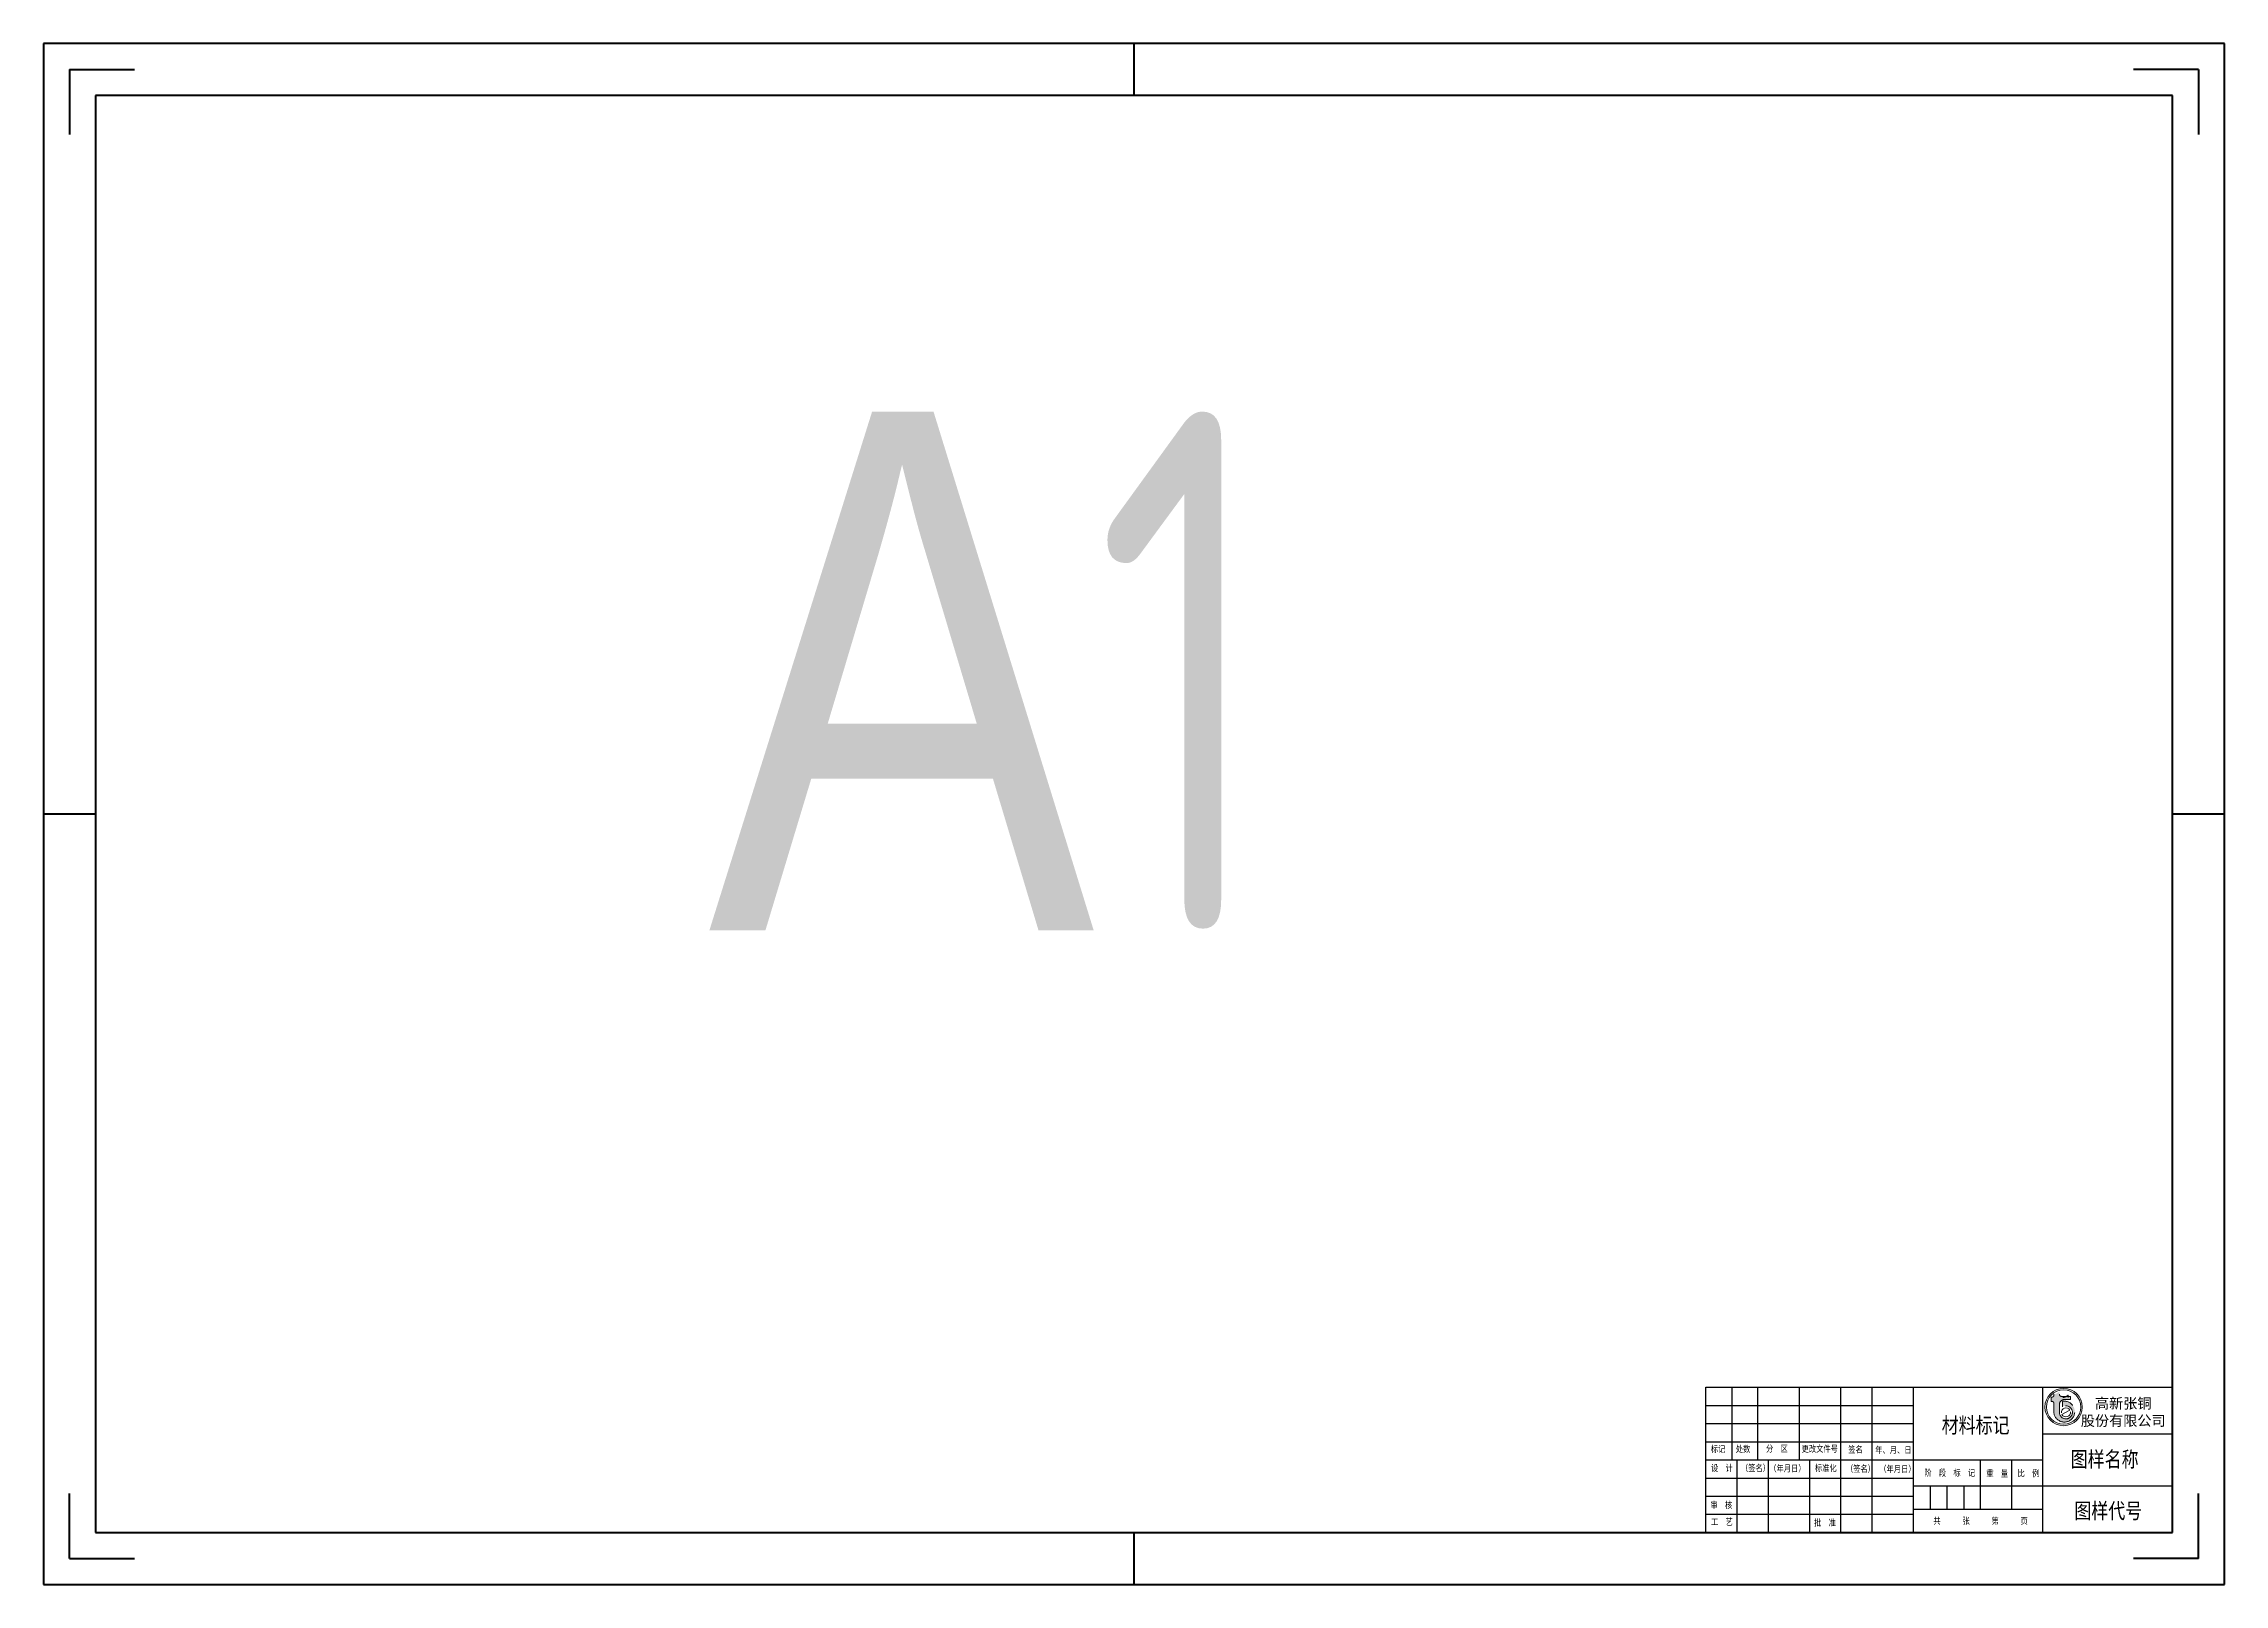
# Model space of a CAD drawing. Header units: millimetres. Extents: x 4796 to 6782, y 968 to 2931.
# Drawn here: x 4796 to 5637, y 2122 to 2716 of the extents above; entities that cross this region are included whole.
import ezdxf

# ---------------------------------------------------------------- set-up
doc = ezdxf.new("R2010")
doc.units = ezdxf.units.MM
doc.linetypes.add('ACAD_ISO02W100', pattern=[15, 12, -3])
for name, color, linetype, lineweight in [('总内框线', 7, 'Continuous', 50), ('标注层', 3, 'Continuous', 25), ('虚线层', 4, 'ACAD_ISO02W100', 25)]:
    doc.layers.add(name, color=color, linetype=linetype, lineweight=lineweight)
doc.styles.get("Standard").update_dxf_attribs({"font": 'txt', "bigfont": 'gbcbig.shx'})
doc.styles.add('陈杰（2）', font='gbenor.shx', dxfattribs={"width": 0.8, "bigfont": 'gbcbig.shx'})

msp = doc.modelspace()

# ---------------------------------------------------------------- texts
at = {"width": 93.0193, "attachment_point": 1, "style": '陈杰（2）'}
for s, insert, char_height in [('{\\fSimSun|b0|i0|c134|p2;材料标记}', (5527.48, 2186.84), 6), ('{\\fSimSun|b0|i0|c134|p2;标记}', (5438.47, 2175.92), 2.5), ('{\\fSimSun|b0|i0|c134|p2;处数}', (5448.09, 2175.93), 2.5), ('{\\fSimSun|b0|i0|c134|p2;分\u3000区}', (5459.75, 2176.06), 2.5), ('{\\fSimSun|b0|i0|c134|p2;更改文件号}', (5473.48, 2176), 2.5), ('{\\fSimSun|b0|i0|c134|p2;签名}', (5491.47, 2175.74), 2.5), ('{\\fSimSun|b0|i0|c134|p2;年、月、日}', (5501.86, 2175.55), 2.5), ('{\\fSimSun|b0|i0|c134|p2;图样名称}', (5577.24, 2173.71), 6), ('{\\fSimSun|b0|i0|c134|p2;设\u3000计}', (5438.52, 2168.58), 2.5), ('{\\fSimSun|b0|i0|c134|p2;（签名）}', (5450.07, 2168.58), 2.5), ('{\\fSimSun|b0|i0|c134|p2;\u3000（年月日）}', (5458.19, 2168.46), 2.5), ('{\\fSimSun|b0|i0|c134|p2;标准化}', (5478.6, 2168.56), 2.5), ('{\\fSimSun|b0|i0|c134|p2;（签名）}', (5490.57, 2168.31), 2.5), ('{\\fSimSun|b0|i0|c134|p2;（年月日）}', (5503.43, 2168.22), 2.5), ('{\\fSimSun|b0|i0|c134|p2;阶\u3000段\u3000标\u3000记}', (5520.81, 2166.73), 2.5), ('{\\fSimSun|b0|i0|c134|p2;重\u3000量}', (5544.7, 2166.5), 2.5), ('{\\fSimSun|b0|i0|c134|p2;比\u3000例}', (5556.75, 2166.57), 2.5), ('{\\fSimSun|b0|i0|c134|p2;审\u3000核}', (5438.32, 2154.31), 2.5), ('{\\fSimSun|b0|i0|c134|p2;图样代号}', (5578.64, 2153.84), 6), ('{\\fSimSun|b0|i0|c134|p2;工\u3000艺}', (5438.52, 2147.82), 2.5), ('{\\fSimSun|b0|i0|c134|p2;批\u3000准}', (5478.29, 2147.5), 2.5), ('{\\fSimSun|b0|i0|c134|p2;共\u3000\u3000\u3000张\u3000\u3000\u3000第\u3000\u3000\u3000页}', (5524.31, 2148.21), 2.5)]:
    msp.add_mtext(s, dxfattribs=dict(at, insert=insert, char_height=char_height))
at = {"layer": '总内框线', "insert": (5051.83, 2574.62), "char_height": 200, "width": 360.2186, "attachment_point": 1, "style": '陈杰（2）'}
msp.add_mtext('{\\fArial|b0|i0|c0|p32;A}1', dxfattribs=at)
at = {"layer": '标注层', "insert": (5597.5, 2188.7), "char_height": 4, "attachment_point": 5, "rotation": 0.03095}
msp.add_mtext('{\\fKaiTi_GB2312|b0|i0|c134|p49;高新张铜\\P股份有限公司}', dxfattribs=at)

# ---------------------------------------------------------------- hatches: boundary and pattern name
at = {"layer": '虚线层', "linetype": 'Continuous', "lineweight": 18}
msp.add_hatch(color=1, dxfattribs=at).paths.add_polyline_path([(5569.75, 2193.04), (5569.96, 2193.04), (5570.08, 2193.03), (5570.2, 2193), (5570.32, 2192.95), (5570.43, 2192.89), (5570.52, 2192.81), (5570.61, 2192.71), (5570.67, 2192.6), (5570.72, 2192.49), (5570.75, 2192.36), (5570.76, 2192.24), (5570.76, 2188.8), (5570.85, 2188.17), (5571.05, 2187.55), (5571.34, 2186.98), (5571.72, 2186.45), (5572.17, 2186), (5572.7, 2185.62), (5573.27, 2185.33), (5573.89, 2185.14), (5574.53, 2185.05), (5575.17, 2185.06), (5575.81, 2185.18), (5576.41, 2185.39), (5576.98, 2185.7), (5577.49, 2186.09), (5577.93, 2186.57), (5578.29, 2187.1), (5578.56, 2187.69), (5578.73, 2188.31), (5578.8, 2188.95), (5578.77, 2189.59), (5578.63, 2190.22), (5578.4, 2190.82), (5578.07, 2191.38), (5577.66, 2191.88), (5577.18, 2192.3), (5576.63, 2192.64), (5576.04, 2192.89), (5575.41, 2193.05), (5574.77, 2193.1), (5574.13, 2193.04), (5574.13, 2190.98), (5574.5, 2191.16), (5574.89, 2191.27), (5575.3, 2191.32), (5575.71, 2191.3), (5576.12, 2191.21), (5576.5, 2191.06), (5576.85, 2190.85), (5577.16, 2190.58), (5577.43, 2190.27), (5577.64, 2189.92), (5577.79, 2189.53), (5577.88, 2189.13), (5577.9, 2188.72), (5577.85, 2188.31), (5577.74, 2187.92), (5577.56, 2187.55), (5577.33, 2187.21), (5577.04, 2186.91), (5576.71, 2186.67), (5576.35, 2186.48), (5575.96, 2186.35), (5575.55, 2186.29), (5575.14, 2186.3), (5574.73, 2186.37), (5574.35, 2186.51), (5573.99, 2186.71), (5573.66, 2186.97), (5573.39, 2187.27), (5573.17, 2187.62), (5573, 2188), (5572.9, 2188.39), (5572.87, 2188.8), (5572.87, 2191.73), (5572.91, 2192.13), (5573.02, 2192.5), (5573.21, 2192.85), (5573.46, 2193.16), (5573.76, 2193.41), (5574.11, 2193.59), (5574.49, 2193.71), (5574.88, 2193.75), (5577.17, 2193.75), (5577.17, 2194.96), (5573.67, 2194.96), (5573.55, 2194.97), (5573.43, 2194.99), (5573.31, 2195.04), (5573.2, 2195.11), (5573.1, 2195.19), (5573.02, 2195.29), (5572.96, 2195.39), (5572.91, 2195.51), (5572.88, 2195.63), (5572.87, 2195.76), (5572.87, 2196.77), (5571.76, 2196.02), (5570.76, 2195.76), (5570.76, 2195.46), (5570.75, 2195.33), (5570.72, 2195.21), (5570.67, 2195.09), (5570.61, 2194.99), (5570.52, 2194.89), (5570.43, 2194.81), (5570.32, 2194.74), (5570.2, 2194.69), (5570.08, 2194.66), (5569.96, 2194.65), (5569.75, 2194.65)])

# ---------------------------------------------------------------- linework, layer by layer
for p, q in [((5436.51, 2198.48), (5616.51, 2198.48)), ((5436.51, 2142.48), (5436.51, 2198.48)), ((5446.51, 2198.48), (5446.51, 2170.48)), ((5456.51, 2198.48), (5456.51, 2170.48)), ((5472.51, 2198.48), (5472.51, 2170.48)), ((5488.51, 2198.48), (5488.51, 2170.48)), ((5500.51, 2198.48), (5500.51, 2142.48)), ((5516.51, 2198.48), (5516.51, 2142.48)), ((5566.51, 2142.48), (5566.51, 2198.48)), ((5616.51, 2198.48), (5616.51, 2142.48)), ((5436.51, 2191.48), (5516.51, 2191.48)), ((5436.51, 2184.48), (5516.51, 2184.48)), ((5566.51, 2180.48), (5616.51, 2180.48)), ((5436.51, 2177.48), (5516.51, 2177.48)), ((5436.51, 2170.48), (5566.51, 2170.48)), ((5448.51, 2170.48), (5448.51, 2142.48)), ((5460.51, 2170.48), (5460.51, 2142.48)), ((5476.51, 2170.48), (5476.51, 2142.48)), ((5488.51, 2170.48), (5488.51, 2142.48)), ((5542.51, 2151.48), (5542.51, 2170.48)), ((5554.51, 2151.48), (5554.51, 2170.48)), ((5436.51, 2163.48), (5516.51, 2163.48)), ((5436.51, 2156.48), (5516.51, 2156.48)), ((5516.51, 2160.48), (5566.51, 2160.48)), ((5523.01, 2160.48), (5523.01, 2151.48)), ((5529.51, 2160.48), (5529.51, 2151.48)), ((5536.01, 2160.48), (5536.01, 2151.48)), ((5566.51, 2160.48), (5616.51, 2160.48)), ((5436.51, 2149.48), (5516.51, 2149.48)), ((5516.51, 2151.48), (5566.51, 2151.48)), ((5616.51, 2142.48), (5436.51, 2142.48))]:
    msp.add_line(p, q)
at = {"layer": '总内框线'}
for p, q in [((4795.51, 2716.48), (4795.51, 2122.48)), ((5636.51, 2716.48), (4795.51, 2716.48)), ((5216.01, 2716.48), (5216.01, 2696.48)), ((5636.51, 2122.48), (5636.51, 2716.48)), ((4805.51, 2706.48), (4830.51, 2706.48)), ((4805.51, 2706.48), (4805.51, 2681.48)), ((5626.51, 2706.48), (5601.51, 2706.48)), ((5626.51, 2706.48), (5626.51, 2681.48)), ((5616.51, 2696.48), (4815.51, 2696.48)), ((4815.51, 2696.48), (4815.51, 2142.48)), ((5616.51, 2142.48), (5616.51, 2696.48)), ((4795.51, 2419.48), (4815.51, 2419.48)), ((5616.51, 2419.48), (5636.51, 2419.48)), ((4805.51, 2132.48), (4805.51, 2157.48)), ((5626.51, 2132.48), (5626.51, 2157.48)), ((4815.51, 2142.48), (5616.51, 2142.48)), ((5216.01, 2142.48), (5216.01, 2122.48)), ((4805.51, 2132.48), (4830.51, 2132.48)), ((5626.51, 2132.48), (5601.51, 2132.48)), ((4795.51, 2122.48), (5636.51, 2122.48))]:
    msp.add_line(p, q, dxfattribs=at)
at = {"layer": '虚线层', "color": 1, "lineweight": 18}
for p, q in [((5570.76, 2195.46), (5570.76, 2195.76)), ((5576.32, 2194.47), (5576.32, 2195.48)), ((5569.75, 2194.65), (5569.75, 2193.04)), ((5569.96, 2194.65), (5569.75, 2194.65)), ((5569.96, 2193.04), (5569.75, 2193.04)), ((5570.76, 2188.8), (5570.76, 2192.24)), ((5572.87, 2188.8), (5572.87, 2191.73)), ((5577.17, 2194.96), (5573.67, 2194.96)), ((5574.13, 2193.04), (5574.13, 2190.98)), ((5577.17, 2193.75), (5574.88, 2193.75)), ((5577.17, 2193.75), (5577.17, 2194.96))]:
    msp.add_line(p, q, dxfattribs=at)
at = {"layer": '虚线层', "color": 1, "linetype": 'Continuous', "lineweight": 18}
msp.add_line((5573.86, 2187.92), (5576.91, 2189.68), dxfattribs=at)
for radius in [7.2, 6.64]:
    msp.add_circle((5574.5, 2190.85), radius, dxfattribs=at)
at = {"layer": '虚线层', "color": 1, "lineweight": 18}
for centre, radius, start, end in [((5569.96, 2195.46), 0.805, 270, 0), ((5573.67, 2195.76), 0.805, 180, 270), ((5569.96, 2192.24), 0.805, 0, 90), ((5574.78, 2189.07), 4.03, 183.78381, 99.29956), ((5574.88, 2191.73), 2.01, 90, 180), ((5575.39, 2188.8), 2.52, 180, 120)]:
    msp.add_arc(centre, radius, start, end, dxfattribs=at)
at = {"layer": '虚线层', "color": 1, "linetype": 'Continuous', "lineweight": 18}
for start, end in [(30, 187.49188), (210, 7.49188)]:
    msp.add_arc((5575.39, 2188.8), 1.76, start, end, dxfattribs=at)
at = {"layer": '虚线层', "color": 1, "lineweight": 18}
msp.add_spline([(5576.32, 2195.48), (5575.21, 2194.74), (5574.21, 2194.47)], degree=3, dxfattribs=at)

msp.set_redraw_order([(e.dxf.handle, doc.entitydb.next_handle()) for e in msp.query("TEXT MTEXT ATTDEF DIMENSION ARC_DIMENSION")])  # texts and dimensions are drawn at this point

doc.saveas('drawing.dxf')
